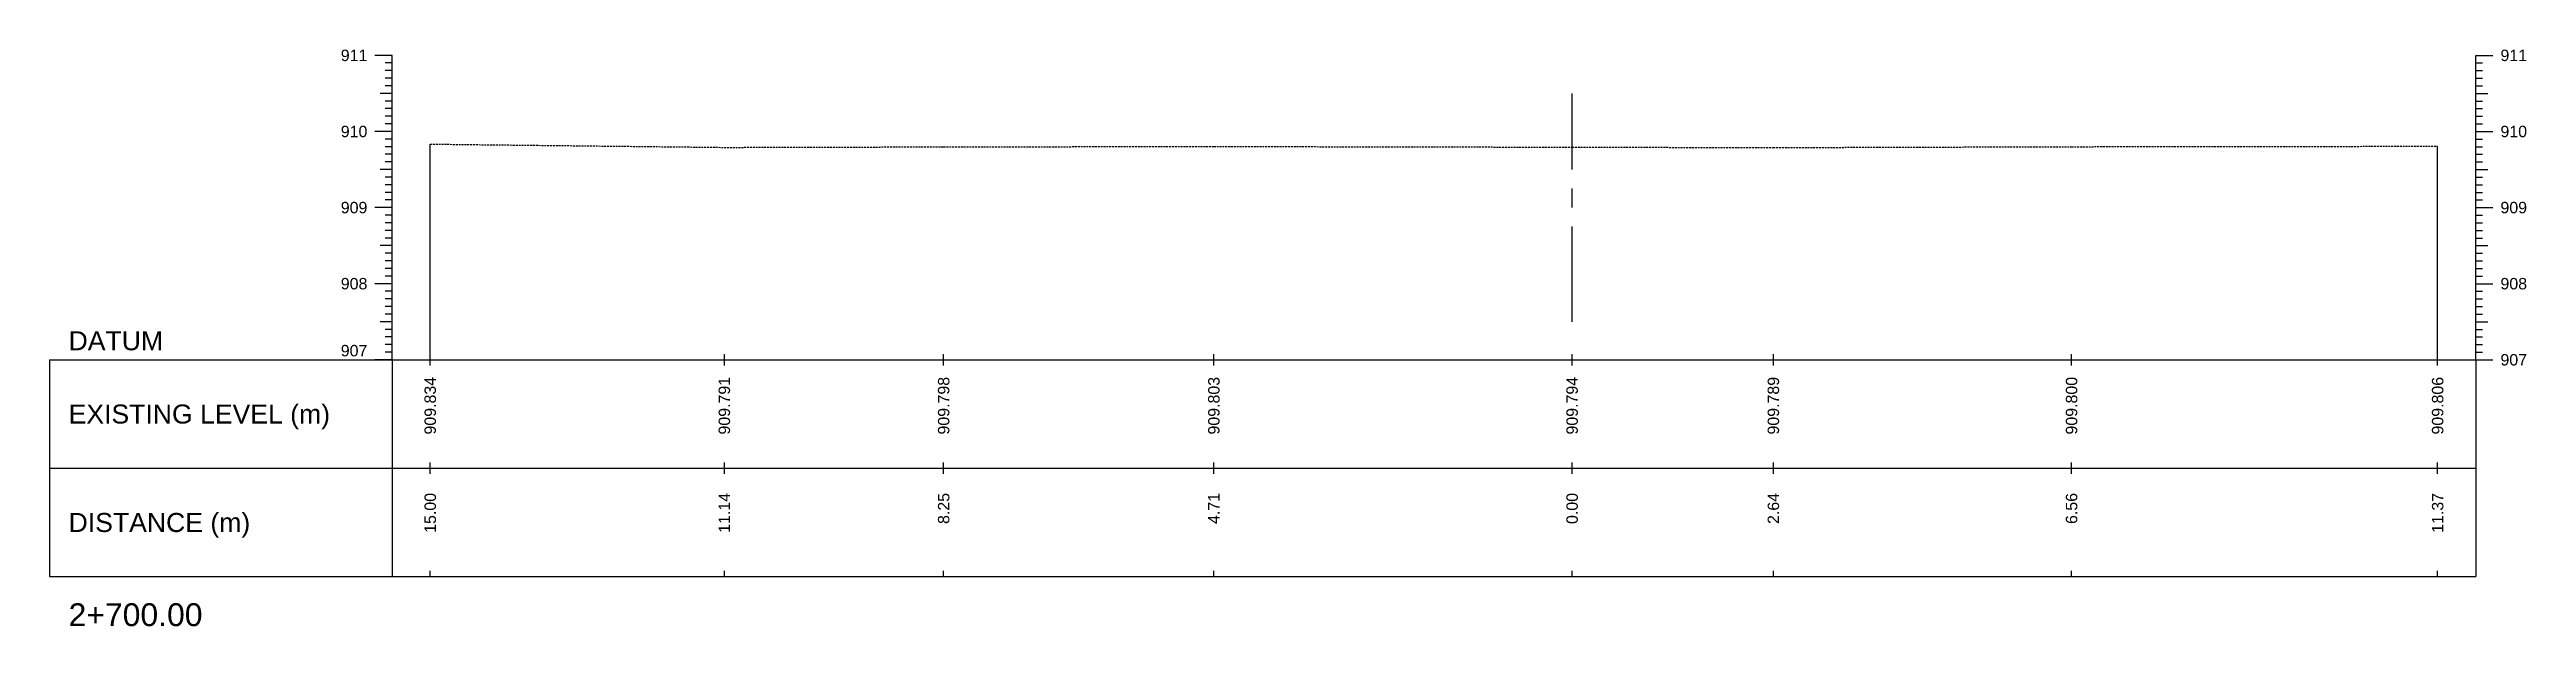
# Model space of a CAD drawing. Header units: millimetres. Extents: x 1478788 to 1486142, y 824439 to 831516.
# Drawn here: x 1484470.2 to 1484795.5, y 830940.5 to 831016.3 of the extents above; entities that cross this region are included whole.
import ezdxf
from ezdxf.enums import TextEntityAlignment as Align

# ---------------------------------------------------------------- set-up
doc = ezdxf.new("R2010")
doc.units = ezdxf.units.MM
doc.linetypes.add('CENTER', pattern=[2, 1.25, -0.25, 0.25, -0.25])
doc.linetypes.add('HIDDEN', pattern=[0.375, 0.25, -0.125])
for name, color, linetype in [('CL', 6, 'CENTER'), ('CS_Drawing', 7, 'Continuous'), ('GL', 3, 'HIDDEN')]:
    doc.layers.add(name, color=color, linetype=linetype)
doc.styles.get("Standard").update_dxf_attribs({"font": 'arial.ttf'})

msp = doc.modelspace()

# ---------------------------------------------------------------- texts
at = {"layer": 'CS_Drawing'}
for s, p in [('911', (1484511.91, 831015.52)), ('910', (1484511.91, 831005.52)), ('909', (1484511.91, 830995.52)), ('908', (1484511.91, 830985.52))]:
    msp.add_text(s, height=1.5, dxfattribs=at).set_placement(p, align=Align.MIDDLE_RIGHT)
for s, height, p in [('911', 1.5, (1484792.11, 831015.52)), ('910', 1.5, (1484792.11, 831005.52)), ('909', 1.5, (1484792.11, 830995.52)), ('908', 1.5, (1484792.11, 830985.52)), ('DATUM', 2.5, (1484472.66, 830978.02)), ('907', 1.5, (1484792.11, 830975.52)), ('907', 1.5, (1484792.11, 830975.52)), ('EXISTING LEVEL (m)', 2.5, (1484472.66, 830968.39)), ('DISTANCE (m)', 2.5, (1484472.66, 830954.14)), ('2+700.00', 3, (1484472.66, 830942.02))]:
    msp.add_text(s, height=height, dxfattribs=at).set_placement(p, align=Align.MIDDLE_LEFT)
msp.add_text('907', height=1.5, dxfattribs=at).set_placement((1484511.91, 830975.97), align=Align.RIGHT)
for s, p in [('909.834', (1484520.16, 830973.27)), ('909.791', (1484558.8, 830973.27)), ('909.798', (1484587.61, 830973.27)), ('909.803', (1484623.1, 830973.27)), ('909.794', (1484670.16, 830973.27)), ('909.789', (1484696.6, 830973.27)), ('909.800', (1484735.77, 830973.27)), ('909.806', (1484783.86, 830973.27)), ('15.00', (1484520.16, 830958.02)), ('11.14', (1484558.8, 830958.02)), ('8.25', (1484587.61, 830958.02)), ('4.71', (1484623.1, 830958.02)), ('0.00', (1484670.16, 830958.02)), ('2.64', (1484696.6, 830958.02)), ('6.56', (1484735.77, 830958.02)), ('11.37', (1484783.86, 830958.02))]:
    msp.add_text(s, height=1.5, rotation=90, dxfattribs=at).set_placement(p, align=Align.MIDDLE_RIGHT)

# ---------------------------------------------------------------- linework, layer by layer
at = {"layer": 'CL', "ltscale": 10}
msp.add_line((1484670.16, 830980.52), (1484670.16, 831010.52), dxfattribs=at)
at = {"layer": 'CS_Drawing'}
for p, q in [((1484515.16, 831015.52), (1484512.91, 831015.52)), ((1484515.16, 831015.52), (1484513.58, 831015.52)), ((1484515.16, 830975.52), (1484515.16, 831015.52)), ((1484788.86, 831015.52), (1484791.11, 831015.52)), ((1484788.86, 831015.52), (1484790.44, 831015.52)), ((1484788.86, 830975.52), (1484788.86, 831015.52)), ((1484515.16, 831014.52), (1484514.26, 831014.52)), ((1484515.16, 831013.52), (1484514.26, 831013.52)), ((1484515.16, 831012.52), (1484514.26, 831012.52)), ((1484788.86, 831014.52), (1484789.76, 831014.52)), ((1484788.86, 831013.52), (1484789.76, 831013.52)), ((1484788.86, 831012.52), (1484789.76, 831012.52)), ((1484515.16, 831010.52), (1484513.58, 831010.52)), ((1484515.16, 831011.52), (1484514.26, 831011.52)), ((1484515.16, 831010.52), (1484514.26, 831010.52)), ((1484515.16, 831009.52), (1484514.26, 831009.52)), ((1484788.86, 831011.52), (1484789.76, 831011.52)), ((1484788.86, 831010.52), (1484790.44, 831010.52)), ((1484788.86, 831010.52), (1484789.76, 831010.52)), ((1484788.86, 831009.52), (1484789.76, 831009.52)), ((1484515.16, 831005.52), (1484512.91, 831005.52)), ((1484515.16, 831005.52), (1484513.58, 831005.52)), ((1484515.16, 831008.52), (1484514.26, 831008.52)), ((1484515.16, 831007.52), (1484514.26, 831007.52)), ((1484515.16, 831006.52), (1484514.26, 831006.52)), ((1484515.16, 831005.52), (1484514.26, 831005.52)), ((1484788.86, 831008.52), (1484789.76, 831008.52)), ((1484788.86, 831007.52), (1484789.76, 831007.52)), ((1484788.86, 831006.52), (1484789.76, 831006.52)), ((1484788.86, 831005.52), (1484791.11, 831005.52)), ((1484788.86, 831005.52), (1484790.44, 831005.52)), ((1484788.86, 831005.52), (1484789.76, 831005.52)), ((1484515.16, 831004.52), (1484514.26, 831004.52)), ((1484515.16, 831003.52), (1484514.26, 831003.52)), ((1484515.16, 831002.52), (1484514.26, 831002.52)), ((1484520.16, 830975.52), (1484520.16, 831003.86)), ((1484783.86, 830975.52), (1484783.86, 831003.58)), ((1484788.86, 831004.52), (1484789.76, 831004.52)), ((1484788.86, 831003.52), (1484789.76, 831003.52)), ((1484788.86, 831002.52), (1484789.76, 831002.52)), ((1484515.16, 831000.52), (1484513.58, 831000.52)), ((1484515.16, 831001.52), (1484514.26, 831001.52)), ((1484515.16, 831000.52), (1484514.26, 831000.52)), ((1484515.16, 830999.52), (1484514.26, 830999.52)), ((1484788.86, 831001.52), (1484789.76, 831001.52)), ((1484788.86, 831000.52), (1484790.44, 831000.52)), ((1484788.86, 831000.52), (1484789.76, 831000.52)), ((1484788.86, 830999.52), (1484789.76, 830999.52)), ((1484515.16, 830998.52), (1484514.26, 830998.52)), ((1484515.16, 830997.52), (1484514.26, 830997.52)), ((1484515.16, 830996.52), (1484514.26, 830996.52)), ((1484788.86, 830998.52), (1484789.76, 830998.52)), ((1484788.86, 830997.52), (1484789.76, 830997.52)), ((1484788.86, 830996.52), (1484789.76, 830996.52)), ((1484515.16, 830995.52), (1484512.91, 830995.52)), ((1484515.16, 830995.52), (1484513.58, 830995.52)), ((1484515.16, 830995.52), (1484514.26, 830995.52)), ((1484515.16, 830994.52), (1484514.26, 830994.52)), ((1484515.16, 830993.52), (1484514.26, 830993.52)), ((1484515.16, 830992.52), (1484514.26, 830992.52)), ((1484788.86, 830995.52), (1484791.11, 830995.52)), ((1484788.86, 830995.52), (1484790.44, 830995.52)), ((1484788.86, 830995.52), (1484789.76, 830995.52)), ((1484788.86, 830994.52), (1484789.76, 830994.52)), ((1484788.86, 830993.52), (1484789.76, 830993.52)), ((1484788.86, 830992.52), (1484789.76, 830992.52)), ((1484515.16, 830990.52), (1484513.58, 830990.52)), ((1484515.16, 830991.52), (1484514.26, 830991.52)), ((1484515.16, 830990.52), (1484514.26, 830990.52)), ((1484515.16, 830989.52), (1484514.26, 830989.52)), ((1484788.86, 830991.52), (1484789.76, 830991.52)), ((1484788.86, 830990.52), (1484790.44, 830990.52)), ((1484788.86, 830990.52), (1484789.76, 830990.52)), ((1484788.86, 830989.52), (1484789.76, 830989.52)), ((1484515.16, 830988.52), (1484514.26, 830988.52)), ((1484515.16, 830987.52), (1484514.26, 830987.52)), ((1484515.16, 830986.52), (1484514.26, 830986.52)), ((1484788.86, 830988.52), (1484789.76, 830988.52)), ((1484788.86, 830987.52), (1484789.76, 830987.52)), ((1484788.86, 830986.52), (1484789.76, 830986.52)), ((1484515.16, 830985.52), (1484512.91, 830985.52)), ((1484515.16, 830985.52), (1484513.58, 830985.52)), ((1484515.16, 830985.52), (1484514.26, 830985.52)), ((1484515.16, 830984.52), (1484514.26, 830984.52)), ((1484515.16, 830983.52), (1484514.26, 830983.52)), ((1484788.86, 830985.52), (1484791.11, 830985.52)), ((1484788.86, 830985.52), (1484790.44, 830985.52)), ((1484788.86, 830985.52), (1484789.76, 830985.52)), ((1484788.86, 830984.52), (1484789.76, 830984.52)), ((1484788.86, 830983.52), (1484789.76, 830983.52)), ((1484515.16, 830980.52), (1484513.58, 830980.52)), ((1484515.16, 830982.52), (1484514.26, 830982.52)), ((1484515.16, 830981.52), (1484514.26, 830981.52)), ((1484515.16, 830980.52), (1484514.26, 830980.52)), ((1484515.16, 830979.52), (1484514.26, 830979.52)), ((1484788.86, 830982.52), (1484789.76, 830982.52)), ((1484788.86, 830981.52), (1484789.76, 830981.52)), ((1484788.86, 830980.52), (1484790.44, 830980.52)), ((1484788.86, 830980.52), (1484789.76, 830980.52)), ((1484788.86, 830979.52), (1484789.76, 830979.52)), ((1484515.16, 830978.52), (1484514.26, 830978.52)), ((1484515.16, 830977.52), (1484514.26, 830977.52)), ((1484515.16, 830976.52), (1484514.26, 830976.52)), ((1484520.16, 830974.77), (1484520.16, 830976.27)), ((1484558.8, 830974.77), (1484558.8, 830976.27)), ((1484587.61, 830974.77), (1484587.61, 830976.27)), ((1484623.1, 830974.77), (1484623.1, 830976.27)), ((1484670.16, 830974.77), (1484670.16, 830976.27)), ((1484696.6, 830974.77), (1484696.6, 830976.27)), ((1484735.77, 830974.77), (1484735.77, 830976.27)), ((1484783.86, 830974.77), (1484783.86, 830976.27)), ((1484788.86, 830978.52), (1484789.76, 830978.52)), ((1484788.86, 830977.52), (1484789.76, 830977.52)), ((1484788.86, 830976.52), (1484789.76, 830976.52)), ((1484470.16, 830975.52), (1484515.16, 830975.52)), ((1484470.16, 830975.52), (1484470.16, 830947.02)), ((1484515.16, 830975.52), (1484512.91, 830975.52)), ((1484515.16, 830975.52), (1484513.58, 830975.52)), ((1484515.16, 830975.52), (1484514.26, 830975.52)), ((1484515.16, 830975.52), (1484788.86, 830975.52)), ((1484515.16, 830975.52), (1484515.16, 830947.02)), ((1484788.86, 830975.52), (1484791.11, 830975.52)), ((1484788.86, 830975.52), (1484790.44, 830975.52)), ((1484788.86, 830975.52), (1484789.76, 830975.52)), ((1484788.86, 830975.52), (1484788.86, 830947.02)), ((1484470.16, 830961.27), (1484515.16, 830961.27)), ((1484515.16, 830961.27), (1484788.86, 830961.27)), ((1484515.16, 830961.27), (1484788.86, 830961.27)), ((1484520.16, 830960.52), (1484520.16, 830962.02)), ((1484558.8, 830960.52), (1484558.8, 830962.02)), ((1484587.61, 830960.52), (1484587.61, 830962.02)), ((1484623.1, 830960.52), (1484623.1, 830962.02)), ((1484670.16, 830960.52), (1484670.16, 830962.02)), ((1484696.6, 830960.52), (1484696.6, 830962.02)), ((1484735.77, 830960.52), (1484735.77, 830962.02)), ((1484783.86, 830960.52), (1484783.86, 830962.02)), ((1484470.16, 830947.02), (1484515.16, 830947.02)), ((1484515.16, 830947.02), (1484788.86, 830947.02)), ((1484520.16, 830947.02), (1484520.16, 830947.77)), ((1484558.8, 830947.02), (1484558.8, 830947.77)), ((1484587.61, 830947.02), (1484587.61, 830947.77)), ((1484623.1, 830947.02), (1484623.1, 830947.77)), ((1484670.16, 830947.02), (1484670.16, 830947.77)), ((1484696.6, 830947.02), (1484696.6, 830947.77)), ((1484735.77, 830947.02), (1484735.77, 830947.77)), ((1484783.86, 830947.02), (1484783.86, 830947.77))]:
    msp.add_line(p, q, dxfattribs=at)
at = {"layer": 'GL'}
msp.add_lwpolyline([(1484520.16, 831003.86), (1484558.8, 831003.43), (1484587.61, 831003.5), (1484623.1, 831003.55), (1484670.16, 831003.46), (1484696.6, 831003.41), (1484735.77, 831003.52), (1484783.86, 831003.58)], dxfattribs=at)

msp.set_redraw_order([(e.dxf.handle, doc.entitydb.next_handle()) for e in msp.query("TEXT MTEXT ATTDEF DIMENSION ARC_DIMENSION")])  # texts and dimensions are drawn at this point

doc.saveas('drawing.dxf')
